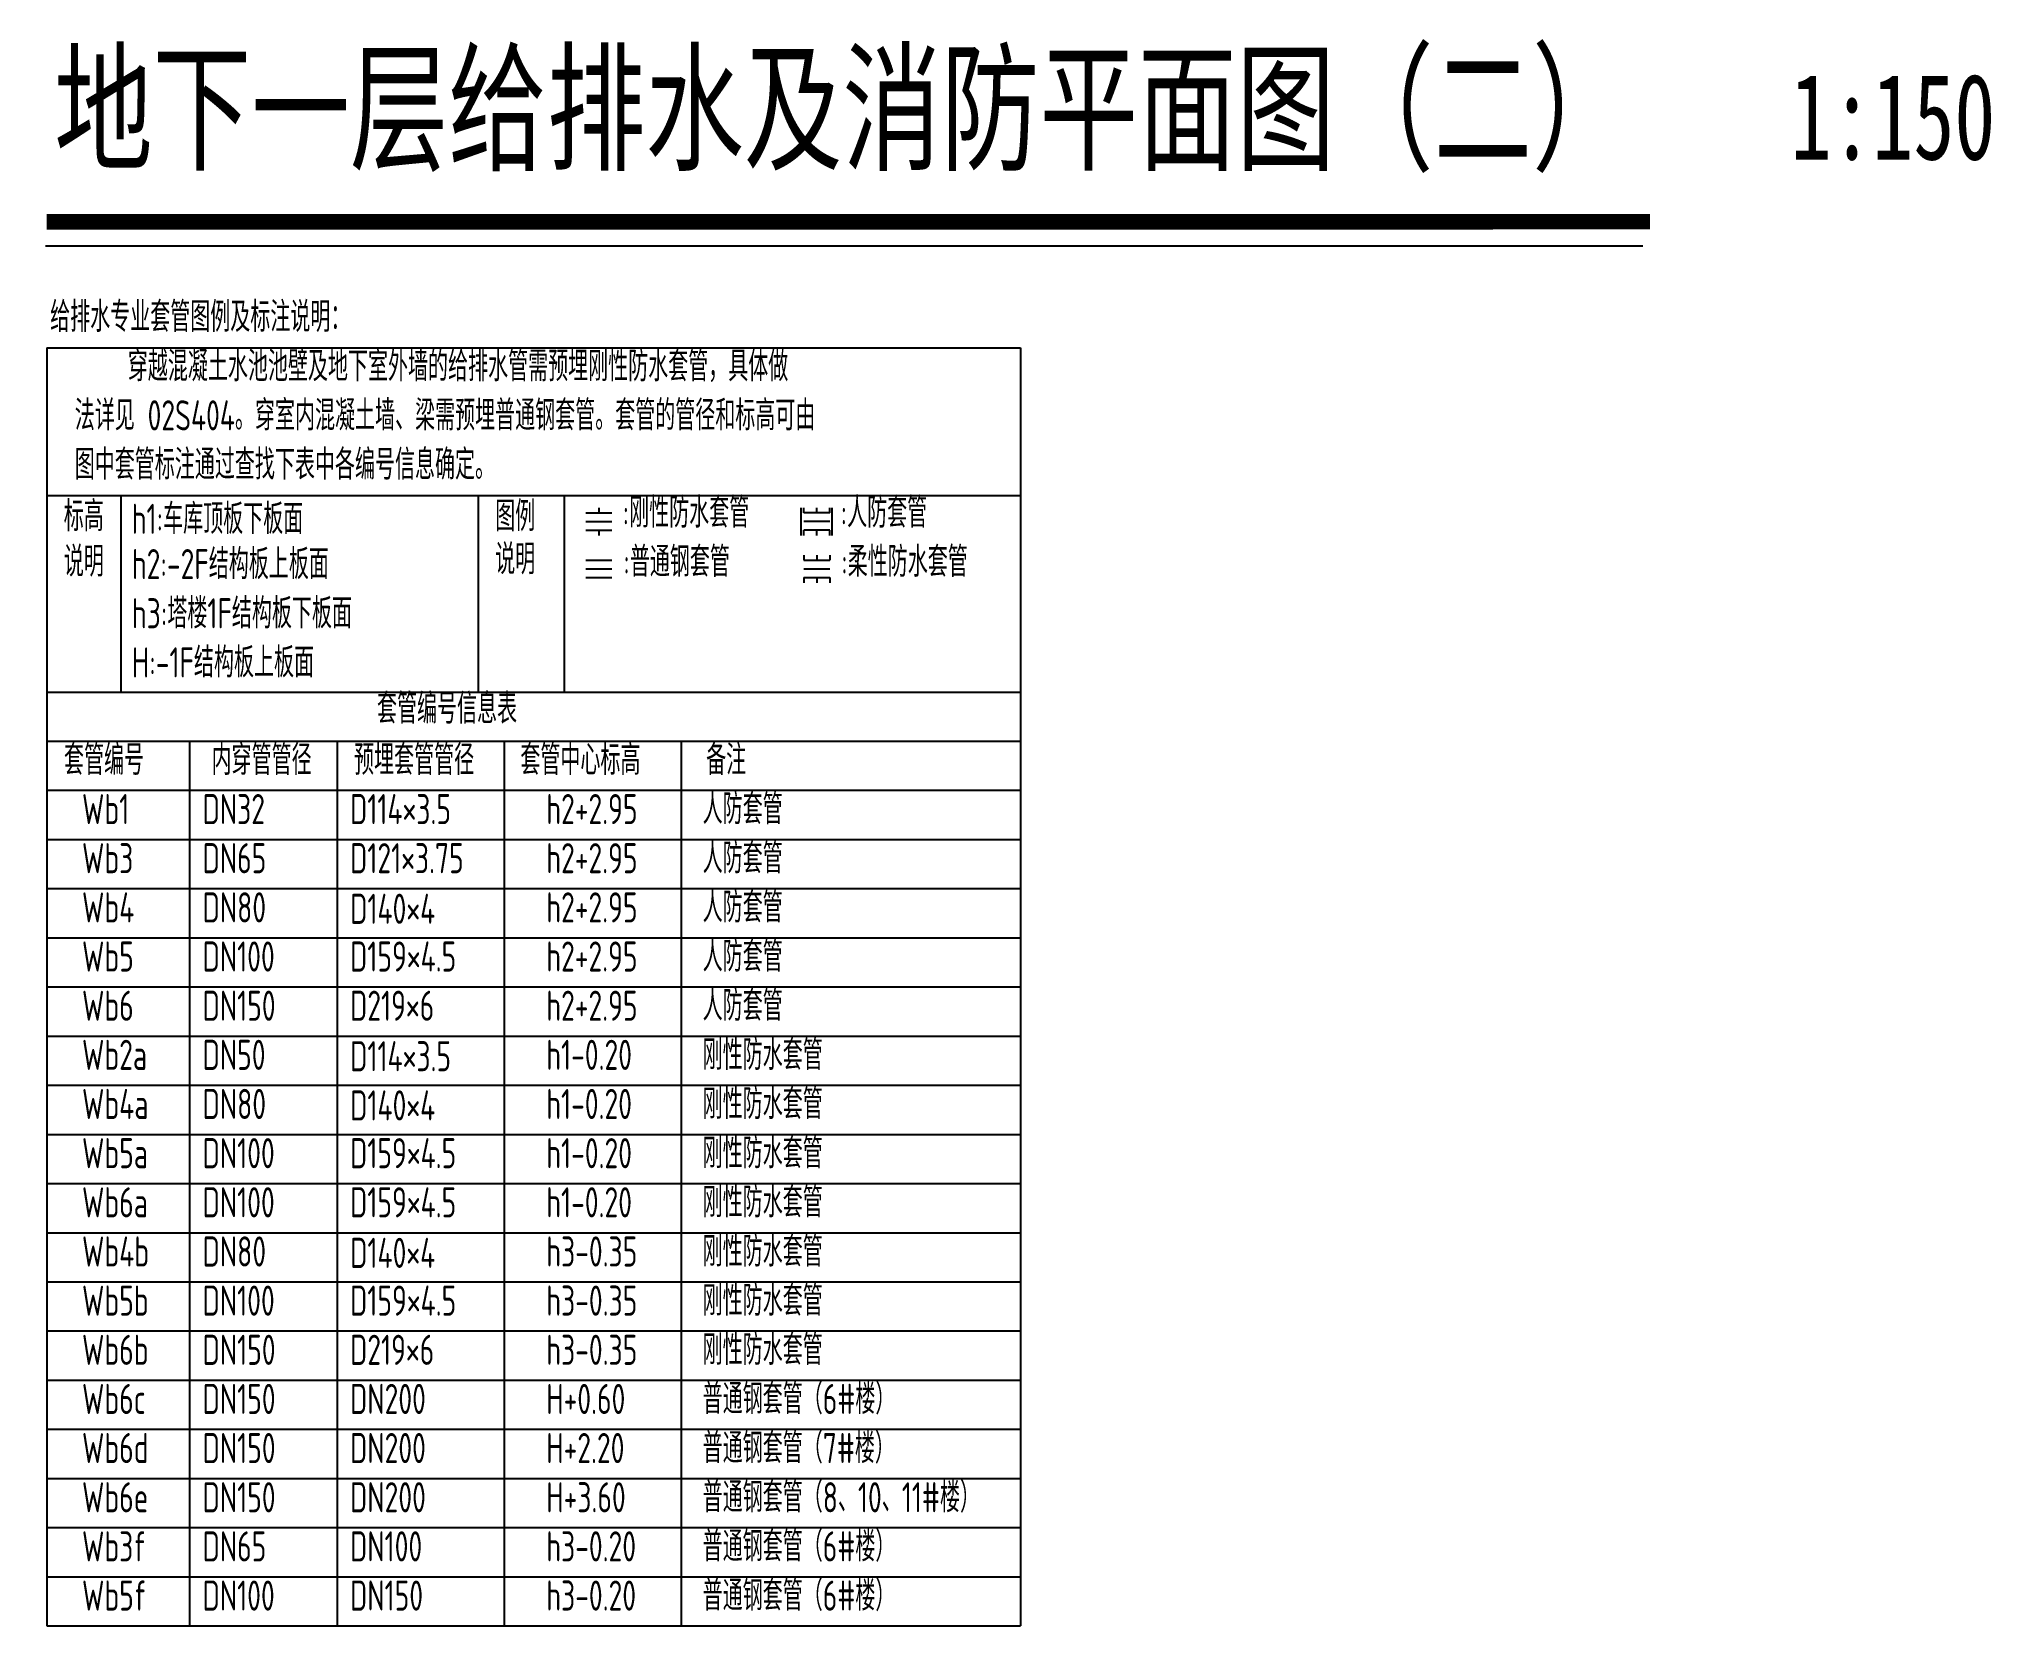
# Model space of a CAD drawing. Header units: millimetres. Extents: x -104227 to 2378000, y -101687 to 2248640.
# Drawn here: x 1059691 to 1082390, y 1012982 to 1031430 of the extents above; entities that cross this region are included whole.
import ezdxf

# ---------------------------------------------------------------- set-up
doc = ezdxf.new("R2010")
doc.units = ezdxf.units.MM
doc.header["$LTSCALE"] = 500
doc.layers.get('DEFPOINTS').update_dxf_attribs({"color": 9})
doc.layers.add('C-XREF-SLCT', color=7, linetype='Continuous', plot=False)
for name, color, linetype in [('W-BUSH', 231, 'Continuous'), ('W-BUSH-NOTE', 231, 'Continuous'), ('W-HOLE-NOTE', 231, 'Continuous'), ('W-NOTE-NAME', 40, 'Continuous')]:
    doc.layers.add(name, color=color, linetype=linetype)
doc.styles.add('Acs', font='', dxfattribs={"width": 0.7})
doc.styles.add('TH-STYLE1', font='', dxfattribs={"width": 0.8})
doc.styles.add('TH-STYLE3', font='tssdeng.shx', dxfattribs={"width": 0.7, "bigfont": 'tssdchn.shx'})
doc.styles.get('Acs').set_extended_font_data('SimSun')
doc.styles.get('TH-STYLE1').set_extended_font_data('SimSun')

msp = doc.modelspace()

# ---------------------------------------------------------------- texts
at = {"layer": 'W-NOTE-NAME', "style": 'TH-STYLE1', "width": 0.7}
for s, height, p in [('地下一层给排水及消防平面图（二）', 1200, (1059867.43, 1030028.71)), ('1:150', 1000, (1080059.65, 1030028.71))]:
    msp.add_text(s, height=height, dxfattribs=at).set_placement(p)

# ---------------------------------------------------------------- blocks, each defined once
blk = doc.blocks.new('*U276')
for p, q in [((160, 30), (-160, 30)), ((-100, 0), (-160, 0)), ((-100, 0), (-100, -300)), ((100, 0), (100, -300)), ((160, 0), (100, 0)), ((-100, -150), (-160, -150)), ((160, -150), (100, -150)), ((-100, -300), (-160, -300)), ((160, -330), (-160, -330)), ((160, -300), (100, -300))]:
    blk.add_line(p, q)
at = {"layer": 'DEFPOINTS'}
blk.add_line((0, 0), (0, -300), dxfattribs=at)
blk = doc.blocks.new('*U275')
for p, q in [((-100, 0), (-160, 0)), ((-100, 0), (-100, -300)), ((100, 0), (100, -300)), ((160, 0), (100, 0)), ((-100, -150), (-160, -150)), ((160, -150), (100, -150)), ((-100, -300), (-160, -300)), ((160, -300), (100, -300))]:
    blk.add_line(p, q)
at = {"layer": 'DEFPOINTS'}
blk.add_line((0, 0), (0, -300), dxfattribs=at)
blk = doc.blocks.new('*U270')
for p, q in [((-100, 0), (-100, -300)), ((100, 0), (100, -300)), ((-100, -150), (-160, -150)), ((160, -150), (100, -150))]:
    blk.add_line(p, q)
at = {"layer": 'DEFPOINTS'}
blk.add_line((0, 0), (0, -300), dxfattribs=at)
blk = doc.blocks.new('*U269')
for p, q in [((-100, 0), (-100, -300)), ((100, 0), (100, -300))]:
    blk.add_line(p, q)
at = {"layer": 'DEFPOINTS'}
blk.add_line((0, 0), (0, -300), dxfattribs=at)
blk = doc.blocks.new('套管表')
at = {"layer": 'W-BUSH-NOTE'}
for p, q in [((890734, 1346927), (890734, 1332070)), ((890734, 1346927), (902058, 1346927)), ((902058, 1346927), (902058, 1332070)), ((890734, 1345213), (902058, 1345213)), ((891595, 1345213), (891595, 1342927)), ((895751, 1345213), (895751, 1342927)), ((896751, 1345213), (896751, 1342927)), ((890734, 1342927), (902058, 1342927)), ((890734, 1342356), (902058, 1342356)), ((892395, 1342356), (892395, 1332070)), ((894111, 1342356), (894111, 1332070)), ((896051, 1342356), (896051, 1332070)), ((898112, 1342356), (898112, 1332070)), ((890734, 1341784), (902058, 1341784)), ((890734, 1341213), (902058, 1341213)), ((890734, 1340641), (902058, 1340641)), ((890734, 1340070), (902058, 1340070)), ((890734, 1339499), (902058, 1339499)), ((890734, 1338927), (902058, 1338927)), ((890734, 1338356), (902058, 1338356)), ((890734, 1337784), (902058, 1337784)), ((890734, 1337213), (902058, 1337213)), ((890734, 1336641), (902058, 1336641)), ((890734, 1336070), (902058, 1336070)), ((890734, 1335499), (902058, 1335499)), ((890734, 1334927), (902058, 1334927)), ((890734, 1334356), (902058, 1334356)), ((890734, 1333784), (902058, 1333784))]:
    blk.add_line(p, q, dxfattribs=at)
at = {"layer": 'W-HOLE-NOTE'}
for p, q in [((890734, 1333213), (902058, 1333213)), ((890734, 1332641), (902058, 1332641)), ((890734, 1332070), (902058, 1332070))]:
    blk.add_line(p, q, dxfattribs=at)
at = {"layer": 'W-BUSH'}
for name, p, rotation in [('*U270', (897003, 1344908), 90), ('*U276', (899838, 1344908), 270), ('*U275', (899538, 1344358), 90), ('*U269', (897003, 1344358), 90)]:
    blk.add_blockref(name, p, dxfattribs=dict(at, rotation=rotation))
at = {"layer": 'W-BUSH-NOTE', "style": 'TH-STYLE3', "width": 0.7}
for s, p in [('给排水专业套管图例及标注说明：', (890773, 1347113)), ('穿越混凝土水池池壁及地下室外墙的给排水管需预埋刚性防水套管，具体做', (891676, 1346539)), ('法详见 02S404。穿室内混凝土墙、梁需预埋普通钢套管。套管的管径和标高可由', (891059, 1345968)), ('图中套管标注通过查找下表中各编号信息确定。', (891059, 1345396)), ('标高', (890931, 1344796)), ('图例', (895948, 1344796)), (':刚性防水套管', (897430, 1344838)), (':人防套管', (899965, 1344838)), ('h1:车库顶板下板面', (891721, 1344765)), ('说明', (890932, 1344269)), ('h2:-2F结构板上板面', (891723, 1344239)), ('说明', (895948, 1344296)), (':普通钢套管', (897438, 1344266)), (':柔性防水套管', (899972, 1344266)), ('h3:塔楼1F结构板下板面', (891723, 1343667)), ('H:-1F结构板上板面', (891723, 1343096)), ('套管编号信息表', (894574, 1342559)), ('套管编号', (890934, 1341963)), ('内穿管管径', (892650, 1341963)), ('预埋套管管径', (894307, 1341963)), ('套管中心标高', (896241, 1341963)), ('备注', (898402, 1341963)), ('人防套管', (898361, 1341391)), ('Wb1', (891143, 1341391)), ('DN32', (892545, 1341391)), ('D114×3.5', (894260, 1341391)), ('h2+2.95', (896542, 1341391)), ('Wb3', (891143, 1340820)), ('DN65', (892545, 1340820)), ('D121×3.75', (894260, 1340820)), ('h2+2.95', (896542, 1340820)), ('人防套管', (898361, 1340820)), ('人防套管', (898361, 1340248)), ('Wb4', (891143, 1340248)), ('DN80', (892545, 1340248)), ('D140×4', (894261, 1340232)), ('h2+2.95', (896542, 1340248)), ('Wb5', (891143, 1339677)), ('DN100', (892545, 1339677)), ('D159×4.5', (894260, 1339677)), ('h2+2.95', (896542, 1339677)), ('人防套管', (898361, 1339677)), ('人防套管', (898361, 1339105)), ('Wb6', (891143, 1339105)), ('DN150', (892545, 1339105)), ('D219×6', (894260, 1339105)), ('h2+2.95', (896542, 1339105)), ('Wb2a', (891143, 1338534)), ('DN50', (892545, 1338534)), ('D114×3.5', (894261, 1338518)), ('h1-0.20', (896542, 1338534)), ('刚性防水套管', (898361, 1338534)), ('刚性防水套管', (898361, 1337963)), ('Wb4a', (891143, 1337963)), ('DN80', (892545, 1337963)), ('D140×4', (894261, 1337946)), ('h1-0.20', (896542, 1337963)), ('Wb5a', (891143, 1337391)), ('DN100', (892545, 1337391)), ('D159×4.5', (894260, 1337391)), ('h1-0.20', (896542, 1337391)), ('刚性防水套管', (898361, 1337391)), ('Wb6a', (891143, 1336820)), ('DN100', (892545, 1336820)), ('D159×4.5', (894260, 1336820)), ('h1-0.20', (896542, 1336820)), ('刚性防水套管', (898361, 1336820)), ('Wb4b', (891143, 1336248)), ('DN80', (892545, 1336248)), ('D140×4', (894261, 1336232)), ('h3-0.35', (896542, 1336248)), ('刚性防水套管', (898361, 1336248)), ('Wb5b', (891143, 1335677)), ('DN100', (892545, 1335677)), ('D159×4.5', (894260, 1335677)), ('h3-0.35', (896542, 1335677)), ('刚性防水套管', (898361, 1335677)), ('Wb6b', (891143, 1335105)), ('DN150', (892545, 1335105)), ('D219×6', (894260, 1335105)), ('h3-0.35', (896542, 1335105)), ('刚性防水套管', (898361, 1335105)), ('Wb6c', (891143, 1334534)), ('DN150', (892545, 1334534)), ('DN200', (894260, 1334534)), ('H+0.60', (896542, 1334534)), ('普通钢套管（6#楼）', (898361, 1334534)), ('Wb6d', (891143, 1333963)), ('DN150', (892545, 1333963)), ('DN200', (894260, 1333963)), ('H+2.20', (896542, 1333963)), ('普通钢套管（7#楼）', (898361, 1333963)), ('Wb6e', (891143, 1333391)), ('DN150', (892545, 1333391)), ('DN200', (894260, 1333391)), ('H+3.60', (896542, 1333391)), ('普通钢套管（8、10、11#楼）', (898361, 1333391)), ('Wb3f', (891143, 1332820)), ('DN65', (892545, 1332820)), ('DN100', (894260, 1332820)), ('h3-0.20', (896542, 1332820)), ('普通钢套管（6#楼）', (898361, 1332820)), ('Wb5f', (891143, 1332248)), ('DN100', (892545, 1332248)), ('DN150', (894260, 1332248)), ('h3-0.20', (896542, 1332248)), ('普通钢套管（6#楼）', (898361, 1332248))]:
    blk.add_text(s, height=350, dxfattribs=at).set_placement(p)
blk = doc.blocks.new('AcsAcadShareArea')
for points in [[(0, 0), (118900, 0), (118900, 85000), (0, 85000)], [(6892.9, 0), (28409.4, 0), (28409.4, 2708.4), (6892.9, 2708.4)], [(0, 0), (6892.9, 0), (6892.9, 2699.2), (0, 2699.2)], [(0, 733), (0, 733), (0, 0), (0, 0)]]:
    blk.add_lwpolyline(points, close=True)
at = {"insert": (596.8, 1991.4), "char_height": 1000, "width": 6073.9, "attachment_point": 1, "style": 'Acs'}
blk.add_mtext('唯一编号：', dxfattribs=at)
at = {"style": 'Acs', "width": 0.8}
blk.add_attdef('唯一编号', (7537.4, 860.8), '', height=1000, dxfattribs=at)

# ---------------------------------------------------------------- linework, layer by layer
at = {"layer": 'W-NOTE-NAME'}
msp.add_line((1059766.38, 1029025.8), (1078340.48, 1029025.91), dxfattribs=at)
at = {"layer": 'W-NOTE-NAME', "const_width": 180}
msp.add_lwpolyline([(1059780.92, 1029305.8), (1078424.4, 1029305.89)], dxfattribs=at)

# ---------------------------------------------------------------- block references
at = {"layer": 'C-XREF-SLCT', "xscale": 20, "yscale": 20, "zscale": 20}
msp.add_blockref('AcsAcadShareArea', (0.06, 0.04), dxfattribs=at).add_auto_attribs({'唯一编号': '地库给排水及消防平面'})
at = {"layer": 'W-BUSH-NOTE'}
msp.add_blockref('套管表', (169047.32, -319087.71), dxfattribs=at)

msp.set_redraw_order([(e.dxf.handle, doc.entitydb.next_handle()) for e in msp.query("TEXT MTEXT ATTDEF DIMENSION ARC_DIMENSION")])  # texts and dimensions are drawn at this point

doc.saveas('drawing.dxf')
